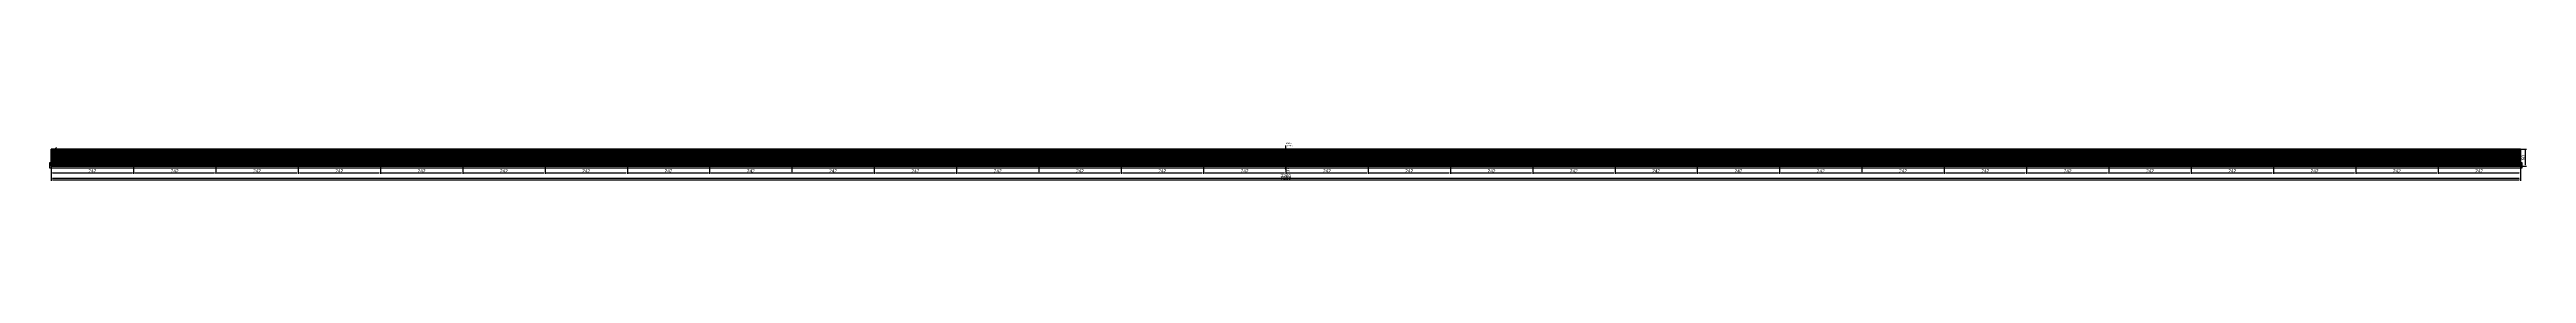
# Model space of a CAD drawing. Header units: metres. Extents: x 12791 to 20074, y 13116 to 13229.
import ezdxf

# ---------------------------------------------------------------- set-up
doc = ezdxf.new("R2010")
doc.units = ezdxf.units.M
for name, color, linetype in [('BARRA DE ANCORAGEM', 251, 'CONTINUOUS'), ('barrote', 251, 'CONTINUOUS'), ('CONCRETO', 251, 'CONTINUOUS'), ('COTA', 241, 'CONTINUOUS'), ('cotas', 241, 'CONTINUOUS'), ('Demarcação 1', 251, 'CONTINUOUS'), ('Demarcação 2', 254, 'CONTINUOUS'), ('Hachura', 251, 'CONTINUOUS'), ('HACHURA MADEIRAS', 1, 'CONTINUOUS'), ('Laje_Perimetro', 7, 'CONTINUOUS'), ('material do compensado', 7, 'CONTINUOUS'), ('NOMENCLATURA', 7, 'CONTINUOUS'), ('Painéis', 200, 'CONTINUOUS'), ('PONTALETE', 7, 'CONTINUOUS'), ('presilha', 1, 'CONTINUOUS'), ('Reaproveitamento', 251, 'CONTINUOUS'), ('SARR_3.5x7', 81, 'CONTINUOUS'), ('SCO-___-LAJ', 2, 'CONTINUOUS'), ('TENSOR', 3, 'CONTINUOUS'), ('texto', 7, 'CONTINUOUS'), ('Texto Qtd Sarr', 242, 'CONTINUOUS')]:
    doc.layers.add(name, color=color, linetype=linetype)
doc.styles.add('STR_STANDARD', font='arial.ttf')
doc.dimstyles.new('EZ DXF', dxfattribs={"dimtxt": 10, "dimasz": 3.5, "dimexe": 3, "dimexo": 1.5, "dimgap": 1, "dimtad": 1, "dimdec": 1, "dimdsep": 46, "dimcen": 2.5, "dimazin": 3, "dimtfac": 1, "dimtmove": 0, "dimatfit": 3})

msp = doc.modelspace()

# ---------------------------------------------------------------- hatches: boundary and pattern name
at = {"layer": 'Hachura'}
h = msp.add_hatch(color=3, dxfattribs=at)
h.dxf.hatch_style = 1
h.paths.add_polyline_path([(12795.5914, 13158.9905), (13037.5914, 13158.9905), (13037.5914, 13208.9905), (12795.5914, 13208.9905)])
h = msp.add_hatch(dxfattribs=at)
h.set_pattern_fill('ANSI31', scale=0.5)
h.paths.add_polyline_path([(12795.5914, 13158.9905), (13037.5914, 13158.9905), (13037.5914, 13208.9905), (12795.5914, 13208.9905)])
h = msp.add_hatch(color=3, dxfattribs=at)
h.dxf.hatch_style = 1
h.paths.add_polyline_path([(12795.5914, 13158.9905), (13037.5914, 13158.9905), (13037.5914, 13208.9905), (12795.5914, 13208.9905)])
h = msp.add_hatch(dxfattribs=at)
h.set_pattern_fill('ANSI31', scale=0.5)
h.paths.add_polyline_path([(12795.5914, 13158.9905), (13037.5914, 13158.9905), (13037.5914, 13208.9905), (12795.5914, 13208.9905)])
h = msp.add_hatch(color=3, dxfattribs=at)
h.dxf.hatch_style = 1
h.paths.add_polyline_path([(13037.5914, 13158.9905), (13279.5914, 13158.9905), (13279.5914, 13208.9905), (13037.5914, 13208.9905)])
h = msp.add_hatch(dxfattribs=at)
h.set_pattern_fill('ANSI31', scale=0.5)
h.paths.add_polyline_path([(13037.5914, 13158.9905), (13279.5914, 13158.9905), (13279.5914, 13208.9905), (13037.5914, 13208.9905)])
h = msp.add_hatch(color=3, dxfattribs=at)
h.dxf.hatch_style = 1
h.paths.add_polyline_path([(13037.5914, 13158.9905), (13279.5914, 13158.9905), (13279.5914, 13208.9905), (13037.5914, 13208.9905)])
h = msp.add_hatch(dxfattribs=at)
h.set_pattern_fill('ANSI31', scale=0.5)
h.paths.add_polyline_path([(13037.5914, 13158.9905), (13279.5914, 13158.9905), (13279.5914, 13208.9905), (13037.5914, 13208.9905)])
h = msp.add_hatch(color=3, dxfattribs=at)
h.dxf.hatch_style = 1
h.paths.add_polyline_path([(13279.5914, 13158.9905), (13521.5914, 13158.9905), (13521.5914, 13208.9905), (13279.5914, 13208.9905)])
h = msp.add_hatch(dxfattribs=at)
h.set_pattern_fill('ANSI31', scale=0.5)
h.paths.add_polyline_path([(13279.5914, 13158.9905), (13521.5914, 13158.9905), (13521.5914, 13208.9905), (13279.5914, 13208.9905)])
h = msp.add_hatch(color=3, dxfattribs=at)
h.dxf.hatch_style = 1
h.paths.add_polyline_path([(13279.5914, 13158.9905), (13521.5914, 13158.9905), (13521.5914, 13208.9905), (13279.5914, 13208.9905)])
h = msp.add_hatch(dxfattribs=at)
h.set_pattern_fill('ANSI31', scale=0.5)
h.paths.add_polyline_path([(13279.5914, 13158.9905), (13521.5914, 13158.9905), (13521.5914, 13208.9905), (13279.5914, 13208.9905)])
h = msp.add_hatch(color=3, dxfattribs=at)
h.dxf.hatch_style = 1
h.paths.add_polyline_path([(13521.5914, 13158.9905), (13763.5914, 13158.9905), (13763.5914, 13208.9905), (13521.5914, 13208.9905)])
h = msp.add_hatch(dxfattribs=at)
h.set_pattern_fill('ANSI31', scale=0.5)
h.paths.add_polyline_path([(13521.5914, 13158.9905), (13763.5914, 13158.9905), (13763.5914, 13208.9905), (13521.5914, 13208.9905)])
h = msp.add_hatch(color=3, dxfattribs=at)
h.dxf.hatch_style = 1
h.paths.add_polyline_path([(13521.5914, 13158.9905), (13763.5914, 13158.9905), (13763.5914, 13208.9905), (13521.5914, 13208.9905)])
h = msp.add_hatch(dxfattribs=at)
h.set_pattern_fill('ANSI31', scale=0.5)
h.paths.add_polyline_path([(13521.5914, 13158.9905), (13763.5914, 13158.9905), (13763.5914, 13208.9905), (13521.5914, 13208.9905)])
h = msp.add_hatch(color=3, dxfattribs=at)
h.dxf.hatch_style = 1
h.paths.add_polyline_path([(13763.5914, 13158.9905), (14005.5914, 13158.9905), (14005.5914, 13208.9905), (13763.5914, 13208.9905)])
h = msp.add_hatch(dxfattribs=at)
h.set_pattern_fill('ANSI31', scale=0.5)
h.paths.add_polyline_path([(13763.5914, 13158.9905), (14005.5914, 13158.9905), (14005.5914, 13208.9905), (13763.5914, 13208.9905)])
h = msp.add_hatch(color=3, dxfattribs=at)
h.dxf.hatch_style = 1
h.paths.add_polyline_path([(13763.5914, 13158.9905), (14005.5914, 13158.9905), (14005.5914, 13208.9905), (13763.5914, 13208.9905)])
h = msp.add_hatch(dxfattribs=at)
h.set_pattern_fill('ANSI31', scale=0.5)
h.paths.add_polyline_path([(13763.5914, 13158.9905), (14005.5914, 13158.9905), (14005.5914, 13208.9905), (13763.5914, 13208.9905)])
h = msp.add_hatch(color=3, dxfattribs=at)
h.dxf.hatch_style = 1
h.paths.add_polyline_path([(14005.5914, 13158.9905), (14247.5914, 13158.9905), (14247.5914, 13208.9905), (14005.5914, 13208.9905)])
h = msp.add_hatch(dxfattribs=at)
h.set_pattern_fill('ANSI31', scale=0.5)
h.paths.add_polyline_path([(14005.5914, 13158.9905), (14247.5914, 13158.9905), (14247.5914, 13208.9905), (14005.5914, 13208.9905)])
h = msp.add_hatch(color=3, dxfattribs=at)
h.dxf.hatch_style = 1
h.paths.add_polyline_path([(14005.5914, 13158.9905), (14247.5914, 13158.9905), (14247.5914, 13208.9905), (14005.5914, 13208.9905)])
h = msp.add_hatch(dxfattribs=at)
h.set_pattern_fill('ANSI31', scale=0.5)
h.paths.add_polyline_path([(14005.5914, 13158.9905), (14247.5914, 13158.9905), (14247.5914, 13208.9905), (14005.5914, 13208.9905)])
h = msp.add_hatch(color=3, dxfattribs=at)
h.dxf.hatch_style = 1
h.paths.add_polyline_path([(14247.5914, 13158.9905), (14489.5914, 13158.9905), (14489.5914, 13208.9905), (14247.5914, 13208.9905)])
h = msp.add_hatch(dxfattribs=at)
h.set_pattern_fill('ANSI31', scale=0.5)
h.paths.add_polyline_path([(14247.5914, 13158.9905), (14489.5914, 13158.9905), (14489.5914, 13208.9905), (14247.5914, 13208.9905)])
h = msp.add_hatch(color=3, dxfattribs=at)
h.dxf.hatch_style = 1
h.paths.add_polyline_path([(14247.5914, 13158.9905), (14489.5914, 13158.9905), (14489.5914, 13208.9905), (14247.5914, 13208.9905)])
h = msp.add_hatch(dxfattribs=at)
h.set_pattern_fill('ANSI31', scale=0.5)
h.paths.add_polyline_path([(14247.5914, 13158.9905), (14489.5914, 13158.9905), (14489.5914, 13208.9905), (14247.5914, 13208.9905)])
h = msp.add_hatch(color=3, dxfattribs=at)
h.dxf.hatch_style = 1
h.paths.add_polyline_path([(14489.5914, 13158.9905), (14731.5914, 13158.9905), (14731.5914, 13208.9905), (14489.5914, 13208.9905)])
h = msp.add_hatch(dxfattribs=at)
h.set_pattern_fill('ANSI31', scale=0.5)
h.paths.add_polyline_path([(14489.5914, 13158.9905), (14731.5914, 13158.9905), (14731.5914, 13208.9905), (14489.5914, 13208.9905)])
h = msp.add_hatch(color=3, dxfattribs=at)
h.dxf.hatch_style = 1
h.paths.add_polyline_path([(14489.5914, 13158.9905), (14731.5914, 13158.9905), (14731.5914, 13208.9905), (14489.5914, 13208.9905)])
h = msp.add_hatch(dxfattribs=at)
h.set_pattern_fill('ANSI31', scale=0.5)
h.paths.add_polyline_path([(14489.5914, 13158.9905), (14731.5914, 13158.9905), (14731.5914, 13208.9905), (14489.5914, 13208.9905)])
h = msp.add_hatch(color=3, dxfattribs=at)
h.dxf.hatch_style = 1
h.paths.add_polyline_path([(14731.5914, 13158.9905), (14973.5914, 13158.9905), (14973.5914, 13208.9905), (14731.5914, 13208.9905)])
h = msp.add_hatch(dxfattribs=at)
h.set_pattern_fill('ANSI31', scale=0.5)
h.paths.add_polyline_path([(14731.5914, 13158.9905), (14973.5914, 13158.9905), (14973.5914, 13208.9905), (14731.5914, 13208.9905)])
h = msp.add_hatch(color=3, dxfattribs=at)
h.dxf.hatch_style = 1
h.paths.add_polyline_path([(14731.5914, 13158.9905), (14973.5914, 13158.9905), (14973.5914, 13208.9905), (14731.5914, 13208.9905)])
h = msp.add_hatch(dxfattribs=at)
h.set_pattern_fill('ANSI31', scale=0.5)
h.paths.add_polyline_path([(14731.5914, 13158.9905), (14973.5914, 13158.9905), (14973.5914, 13208.9905), (14731.5914, 13208.9905)])
h = msp.add_hatch(color=3, dxfattribs=at)
h.dxf.hatch_style = 1
h.paths.add_polyline_path([(14973.5914, 13158.9905), (15215.5914, 13158.9905), (15215.5914, 13208.9905), (14973.5914, 13208.9905)])
h = msp.add_hatch(dxfattribs=at)
h.set_pattern_fill('ANSI31', scale=0.5)
h.paths.add_polyline_path([(14973.5914, 13158.9905), (15215.5914, 13158.9905), (15215.5914, 13208.9905), (14973.5914, 13208.9905)])
h = msp.add_hatch(color=3, dxfattribs=at)
h.dxf.hatch_style = 1
h.paths.add_polyline_path([(14973.5914, 13158.9905), (15215.5914, 13158.9905), (15215.5914, 13208.9905), (14973.5914, 13208.9905)])
h = msp.add_hatch(dxfattribs=at)
h.set_pattern_fill('ANSI31', scale=0.5)
h.paths.add_polyline_path([(14973.5914, 13158.9905), (15215.5914, 13158.9905), (15215.5914, 13208.9905), (14973.5914, 13208.9905)])
h = msp.add_hatch(color=3, dxfattribs=at)
h.dxf.hatch_style = 1
h.paths.add_polyline_path([(15215.5914, 13158.9905), (15457.5914, 13158.9905), (15457.5914, 13208.9905), (15215.5914, 13208.9905)])
h = msp.add_hatch(dxfattribs=at)
h.set_pattern_fill('ANSI31', scale=0.5)
h.paths.add_polyline_path([(15215.5914, 13158.9905), (15457.5914, 13158.9905), (15457.5914, 13208.9905), (15215.5914, 13208.9905)])
h = msp.add_hatch(color=3, dxfattribs=at)
h.dxf.hatch_style = 1
h.paths.add_polyline_path([(15215.5914, 13158.9905), (15457.5914, 13158.9905), (15457.5914, 13208.9905), (15215.5914, 13208.9905)])
h = msp.add_hatch(dxfattribs=at)
h.set_pattern_fill('ANSI31', scale=0.5)
h.paths.add_polyline_path([(15215.5914, 13158.9905), (15457.5914, 13158.9905), (15457.5914, 13208.9905), (15215.5914, 13208.9905)])
h = msp.add_hatch(color=3, dxfattribs=at)
h.dxf.hatch_style = 1
h.paths.add_polyline_path([(15457.5914, 13158.9905), (15699.5914, 13158.9905), (15699.5914, 13208.9905), (15457.5914, 13208.9905)])
h = msp.add_hatch(dxfattribs=at)
h.set_pattern_fill('ANSI31', scale=0.5)
h.paths.add_polyline_path([(15457.5914, 13158.9905), (15699.5914, 13158.9905), (15699.5914, 13208.9905), (15457.5914, 13208.9905)])
h = msp.add_hatch(color=3, dxfattribs=at)
h.dxf.hatch_style = 1
h.paths.add_polyline_path([(15457.5914, 13158.9905), (15699.5914, 13158.9905), (15699.5914, 13208.9905), (15457.5914, 13208.9905)])
h = msp.add_hatch(dxfattribs=at)
h.set_pattern_fill('ANSI31', scale=0.5)
h.paths.add_polyline_path([(15457.5914, 13158.9905), (15699.5914, 13158.9905), (15699.5914, 13208.9905), (15457.5914, 13208.9905)])
h = msp.add_hatch(color=3, dxfattribs=at)
h.dxf.hatch_style = 1
h.paths.add_polyline_path([(15699.5914, 13158.9905), (15941.5914, 13158.9905), (15941.5914, 13208.9905), (15699.5914, 13208.9905)])
h = msp.add_hatch(dxfattribs=at)
h.set_pattern_fill('ANSI31', scale=0.5)
h.paths.add_polyline_path([(15699.5914, 13158.9905), (15941.5914, 13158.9905), (15941.5914, 13208.9905), (15699.5914, 13208.9905)])
h = msp.add_hatch(color=3, dxfattribs=at)
h.dxf.hatch_style = 1
h.paths.add_polyline_path([(15699.5914, 13158.9905), (15941.5914, 13158.9905), (15941.5914, 13208.9905), (15699.5914, 13208.9905)])
h = msp.add_hatch(dxfattribs=at)
h.set_pattern_fill('ANSI31', scale=0.5)
h.paths.add_polyline_path([(15699.5914, 13158.9905), (15941.5914, 13158.9905), (15941.5914, 13208.9905), (15699.5914, 13208.9905)])
h = msp.add_hatch(color=3, dxfattribs=at)
h.dxf.hatch_style = 1
h.paths.add_polyline_path([(15941.5914, 13158.9905), (16183.5914, 13158.9905), (16183.5914, 13208.9905), (15941.5914, 13208.9905)])
h = msp.add_hatch(dxfattribs=at)
h.set_pattern_fill('ANSI31', scale=0.5)
h.paths.add_polyline_path([(15941.5914, 13158.9905), (16183.5914, 13158.9905), (16183.5914, 13208.9905), (15941.5914, 13208.9905)])
h = msp.add_hatch(color=3, dxfattribs=at)
h.dxf.hatch_style = 1
h.paths.add_polyline_path([(15941.5914, 13158.9905), (16183.5914, 13158.9905), (16183.5914, 13208.9905), (15941.5914, 13208.9905)])
h = msp.add_hatch(dxfattribs=at)
h.set_pattern_fill('ANSI31', scale=0.5)
h.paths.add_polyline_path([(15941.5914, 13158.9905), (16183.5914, 13158.9905), (16183.5914, 13208.9905), (15941.5914, 13208.9905)])
h = msp.add_hatch(color=3, dxfattribs=at)
h.dxf.hatch_style = 1
h.paths.add_polyline_path([(16183.5914, 13158.9905), (16425.5914, 13158.9905), (16425.5914, 13208.9905), (16183.5914, 13208.9905)])
h = msp.add_hatch(dxfattribs=at)
h.set_pattern_fill('ANSI31', scale=0.5)
h.paths.add_polyline_path([(16183.5914, 13158.9905), (16425.5914, 13158.9905), (16425.5914, 13208.9905), (16183.5914, 13208.9905)])
h = msp.add_hatch(color=3, dxfattribs=at)
h.dxf.hatch_style = 1
h.paths.add_polyline_path([(16183.5914, 13158.9905), (16425.5914, 13158.9905), (16425.5914, 13208.9905), (16183.5914, 13208.9905)])
h = msp.add_hatch(dxfattribs=at)
h.set_pattern_fill('ANSI31', scale=0.5)
h.paths.add_polyline_path([(16183.5914, 13158.9905), (16425.5914, 13158.9905), (16425.5914, 13208.9905), (16183.5914, 13208.9905)])
h = msp.add_hatch(color=3, dxfattribs=at)
h.dxf.hatch_style = 1
h.paths.add_polyline_path([(16425.5914, 13158.9905), (16667.5914, 13158.9905), (16667.5914, 13208.9905), (16425.5914, 13208.9905)])
h = msp.add_hatch(dxfattribs=at)
h.set_pattern_fill('ANSI31', scale=0.5)
h.paths.add_polyline_path([(16425.5914, 13158.9905), (16667.5914, 13158.9905), (16667.5914, 13208.9905), (16425.5914, 13208.9905)])
h = msp.add_hatch(color=3, dxfattribs=at)
h.dxf.hatch_style = 1
h.paths.add_polyline_path([(16425.5914, 13158.9905), (16667.5914, 13158.9905), (16667.5914, 13208.9905), (16425.5914, 13208.9905)])
h = msp.add_hatch(dxfattribs=at)
h.set_pattern_fill('ANSI31', scale=0.5)
h.paths.add_polyline_path([(16425.5914, 13158.9905), (16667.5914, 13158.9905), (16667.5914, 13208.9905), (16425.5914, 13208.9905)])
h = msp.add_hatch(color=3, dxfattribs=at)
h.dxf.hatch_style = 1
h.paths.add_polyline_path([(16667.5914, 13158.9905), (16909.5914, 13158.9905), (16909.5914, 13208.9905), (16667.5914, 13208.9905)])
h = msp.add_hatch(dxfattribs=at)
h.set_pattern_fill('ANSI31', scale=0.5)
h.paths.add_polyline_path([(16667.5914, 13158.9905), (16909.5914, 13158.9905), (16909.5914, 13208.9905), (16667.5914, 13208.9905)])
h = msp.add_hatch(color=3, dxfattribs=at)
h.dxf.hatch_style = 1
h.paths.add_polyline_path([(16667.5914, 13158.9905), (16909.5914, 13158.9905), (16909.5914, 13208.9905), (16667.5914, 13208.9905)])
h = msp.add_hatch(dxfattribs=at)
h.set_pattern_fill('ANSI31', scale=0.5)
h.paths.add_polyline_path([(16667.5914, 13158.9905), (16909.5914, 13158.9905), (16909.5914, 13208.9905), (16667.5914, 13208.9905)])
h = msp.add_hatch(color=3, dxfattribs=at)
h.dxf.hatch_style = 1
h.paths.add_polyline_path([(16909.5914, 13158.9905), (17151.5914, 13158.9905), (17151.5914, 13208.9905), (16909.5914, 13208.9905)])
h = msp.add_hatch(dxfattribs=at)
h.set_pattern_fill('ANSI31', scale=0.5)
h.paths.add_polyline_path([(16909.5914, 13158.9905), (17151.5914, 13158.9905), (17151.5914, 13208.9905), (16909.5914, 13208.9905)])
h = msp.add_hatch(color=3, dxfattribs=at)
h.dxf.hatch_style = 1
h.paths.add_polyline_path([(16909.5914, 13158.9905), (17151.5914, 13158.9905), (17151.5914, 13208.9905), (16909.5914, 13208.9905)])
h = msp.add_hatch(dxfattribs=at)
h.set_pattern_fill('ANSI31', scale=0.5)
h.paths.add_polyline_path([(16909.5914, 13158.9905), (17151.5914, 13158.9905), (17151.5914, 13208.9905), (16909.5914, 13208.9905)])
h = msp.add_hatch(color=3, dxfattribs=at)
h.dxf.hatch_style = 1
h.paths.add_polyline_path([(17151.5914, 13158.9905), (17393.5914, 13158.9905), (17393.5914, 13208.9905), (17151.5914, 13208.9905)])
h = msp.add_hatch(dxfattribs=at)
h.set_pattern_fill('ANSI31', scale=0.5)
h.paths.add_polyline_path([(17151.5914, 13158.9905), (17393.5914, 13158.9905), (17393.5914, 13208.9905), (17151.5914, 13208.9905)])
h = msp.add_hatch(color=3, dxfattribs=at)
h.dxf.hatch_style = 1
h.paths.add_polyline_path([(17151.5914, 13158.9905), (17393.5914, 13158.9905), (17393.5914, 13208.9905), (17151.5914, 13208.9905)])
h = msp.add_hatch(dxfattribs=at)
h.set_pattern_fill('ANSI31', scale=0.5)
h.paths.add_polyline_path([(17151.5914, 13158.9905), (17393.5914, 13158.9905), (17393.5914, 13208.9905), (17151.5914, 13208.9905)])
h = msp.add_hatch(color=3, dxfattribs=at)
h.dxf.hatch_style = 1
h.paths.add_polyline_path([(17393.5914, 13158.9905), (17635.5914, 13158.9905), (17635.5914, 13208.9905), (17393.5914, 13208.9905)])
h = msp.add_hatch(dxfattribs=at)
h.set_pattern_fill('ANSI31', scale=0.5)
h.paths.add_polyline_path([(17393.5914, 13158.9905), (17635.5914, 13158.9905), (17635.5914, 13208.9905), (17393.5914, 13208.9905)])
h = msp.add_hatch(color=3, dxfattribs=at)
h.dxf.hatch_style = 1
h.paths.add_polyline_path([(17393.5914, 13158.9905), (17635.5914, 13158.9905), (17635.5914, 13208.9905), (17393.5914, 13208.9905)])
h = msp.add_hatch(dxfattribs=at)
h.set_pattern_fill('ANSI31', scale=0.5)
h.paths.add_polyline_path([(17393.5914, 13158.9905), (17635.5914, 13158.9905), (17635.5914, 13208.9905), (17393.5914, 13208.9905)])
h = msp.add_hatch(color=3, dxfattribs=at)
h.dxf.hatch_style = 1
h.paths.add_polyline_path([(17635.5914, 13158.9905), (17877.5914, 13158.9905), (17877.5914, 13208.9905), (17635.5914, 13208.9905)])
h = msp.add_hatch(dxfattribs=at)
h.set_pattern_fill('ANSI31', scale=0.5)
h.paths.add_polyline_path([(17635.5914, 13158.9905), (17877.5914, 13158.9905), (17877.5914, 13208.9905), (17635.5914, 13208.9905)])
h = msp.add_hatch(color=3, dxfattribs=at)
h.dxf.hatch_style = 1
h.paths.add_polyline_path([(17635.5914, 13158.9905), (17877.5914, 13158.9905), (17877.5914, 13208.9905), (17635.5914, 13208.9905)])
h = msp.add_hatch(dxfattribs=at)
h.set_pattern_fill('ANSI31', scale=0.5)
h.paths.add_polyline_path([(17635.5914, 13158.9905), (17877.5914, 13158.9905), (17877.5914, 13208.9905), (17635.5914, 13208.9905)])
h = msp.add_hatch(color=3, dxfattribs=at)
h.dxf.hatch_style = 1
h.paths.add_polyline_path([(17877.5914, 13158.9905), (18119.5914, 13158.9905), (18119.5914, 13208.9905), (17877.5914, 13208.9905)])
h = msp.add_hatch(dxfattribs=at)
h.set_pattern_fill('ANSI31', scale=0.5)
h.paths.add_polyline_path([(17877.5914, 13158.9905), (18119.5914, 13158.9905), (18119.5914, 13208.9905), (17877.5914, 13208.9905)])
h = msp.add_hatch(color=3, dxfattribs=at)
h.dxf.hatch_style = 1
h.paths.add_polyline_path([(17877.5914, 13158.9905), (18119.5914, 13158.9905), (18119.5914, 13208.9905), (17877.5914, 13208.9905)])
h = msp.add_hatch(dxfattribs=at)
h.set_pattern_fill('ANSI31', scale=0.5)
h.paths.add_polyline_path([(17877.5914, 13158.9905), (18119.5914, 13158.9905), (18119.5914, 13208.9905), (17877.5914, 13208.9905)])
h = msp.add_hatch(color=3, dxfattribs=at)
h.dxf.hatch_style = 1
h.paths.add_polyline_path([(18119.5914, 13158.9905), (18361.5914, 13158.9905), (18361.5914, 13208.9905), (18119.5914, 13208.9905)])
h = msp.add_hatch(dxfattribs=at)
h.set_pattern_fill('ANSI31', scale=0.5)
h.paths.add_polyline_path([(18119.5914, 13158.9905), (18361.5914, 13158.9905), (18361.5914, 13208.9905), (18119.5914, 13208.9905)])
h = msp.add_hatch(color=3, dxfattribs=at)
h.dxf.hatch_style = 1
h.paths.add_polyline_path([(18119.5914, 13158.9905), (18361.5914, 13158.9905), (18361.5914, 13208.9905), (18119.5914, 13208.9905)])
h = msp.add_hatch(dxfattribs=at)
h.set_pattern_fill('ANSI31', scale=0.5)
h.paths.add_polyline_path([(18119.5914, 13158.9905), (18361.5914, 13158.9905), (18361.5914, 13208.9905), (18119.5914, 13208.9905)])
h = msp.add_hatch(color=3, dxfattribs=at)
h.dxf.hatch_style = 1
h.paths.add_polyline_path([(18361.5914, 13158.9905), (18603.5914, 13158.9905), (18603.5914, 13208.9905), (18361.5914, 13208.9905)])
h = msp.add_hatch(dxfattribs=at)
h.set_pattern_fill('ANSI31', scale=0.5)
h.paths.add_polyline_path([(18361.5914, 13158.9905), (18603.5914, 13158.9905), (18603.5914, 13208.9905), (18361.5914, 13208.9905)])
h = msp.add_hatch(color=3, dxfattribs=at)
h.dxf.hatch_style = 1
h.paths.add_polyline_path([(18361.5914, 13158.9905), (18603.5914, 13158.9905), (18603.5914, 13208.9905), (18361.5914, 13208.9905)])
h = msp.add_hatch(dxfattribs=at)
h.set_pattern_fill('ANSI31', scale=0.5)
h.paths.add_polyline_path([(18361.5914, 13158.9905), (18603.5914, 13158.9905), (18603.5914, 13208.9905), (18361.5914, 13208.9905)])
h = msp.add_hatch(color=3, dxfattribs=at)
h.dxf.hatch_style = 1
h.paths.add_polyline_path([(18603.5914, 13158.9905), (18845.5914, 13158.9905), (18845.5914, 13208.9905), (18603.5914, 13208.9905)])
h = msp.add_hatch(dxfattribs=at)
h.set_pattern_fill('ANSI31', scale=0.5)
h.paths.add_polyline_path([(18603.5914, 13158.9905), (18845.5914, 13158.9905), (18845.5914, 13208.9905), (18603.5914, 13208.9905)])
h = msp.add_hatch(color=3, dxfattribs=at)
h.dxf.hatch_style = 1
h.paths.add_polyline_path([(18603.5914, 13158.9905), (18845.5914, 13158.9905), (18845.5914, 13208.9905), (18603.5914, 13208.9905)])
h = msp.add_hatch(dxfattribs=at)
h.set_pattern_fill('ANSI31', scale=0.5)
h.paths.add_polyline_path([(18603.5914, 13158.9905), (18845.5914, 13158.9905), (18845.5914, 13208.9905), (18603.5914, 13208.9905)])
h = msp.add_hatch(color=3, dxfattribs=at)
h.dxf.hatch_style = 1
h.paths.add_polyline_path([(18845.5914, 13158.9905), (19087.5914, 13158.9905), (19087.5914, 13208.9905), (18845.5914, 13208.9905)])
h = msp.add_hatch(dxfattribs=at)
h.set_pattern_fill('ANSI31', scale=0.5)
h.paths.add_polyline_path([(18845.5914, 13158.9905), (19087.5914, 13158.9905), (19087.5914, 13208.9905), (18845.5914, 13208.9905)])
h = msp.add_hatch(color=3, dxfattribs=at)
h.dxf.hatch_style = 1
h.paths.add_polyline_path([(18845.5914, 13158.9905), (19087.5914, 13158.9905), (19087.5914, 13208.9905), (18845.5914, 13208.9905)])
h = msp.add_hatch(dxfattribs=at)
h.set_pattern_fill('ANSI31', scale=0.5)
h.paths.add_polyline_path([(18845.5914, 13158.9905), (19087.5914, 13158.9905), (19087.5914, 13208.9905), (18845.5914, 13208.9905)])
h = msp.add_hatch(color=3, dxfattribs=at)
h.dxf.hatch_style = 1
h.paths.add_polyline_path([(19087.5914, 13158.9905), (19329.5914, 13158.9905), (19329.5914, 13208.9905), (19087.5914, 13208.9905)])
h = msp.add_hatch(dxfattribs=at)
h.set_pattern_fill('ANSI31', scale=0.5)
h.paths.add_polyline_path([(19087.5914, 13158.9905), (19329.5914, 13158.9905), (19329.5914, 13208.9905), (19087.5914, 13208.9905)])
h = msp.add_hatch(color=3, dxfattribs=at)
h.dxf.hatch_style = 1
h.paths.add_polyline_path([(19087.5914, 13158.9905), (19329.5914, 13158.9905), (19329.5914, 13208.9905), (19087.5914, 13208.9905)])
h = msp.add_hatch(dxfattribs=at)
h.set_pattern_fill('ANSI31', scale=0.5)
h.paths.add_polyline_path([(19087.5914, 13158.9905), (19329.5914, 13158.9905), (19329.5914, 13208.9905), (19087.5914, 13208.9905)])
h = msp.add_hatch(color=3, dxfattribs=at)
h.dxf.hatch_style = 1
h.paths.add_polyline_path([(19329.5914, 13158.9905), (19571.5914, 13158.9905), (19571.5914, 13208.9905), (19329.5914, 13208.9905)])
h = msp.add_hatch(dxfattribs=at)
h.set_pattern_fill('ANSI31', scale=0.5)
h.paths.add_polyline_path([(19329.5914, 13158.9905), (19571.5914, 13158.9905), (19571.5914, 13208.9905), (19329.5914, 13208.9905)])
h = msp.add_hatch(color=3, dxfattribs=at)
h.dxf.hatch_style = 1
h.paths.add_polyline_path([(19329.5914, 13158.9905), (19571.5914, 13158.9905), (19571.5914, 13208.9905), (19329.5914, 13208.9905)])
h = msp.add_hatch(dxfattribs=at)
h.set_pattern_fill('ANSI31', scale=0.5)
h.paths.add_polyline_path([(19329.5914, 13158.9905), (19571.5914, 13158.9905), (19571.5914, 13208.9905), (19329.5914, 13208.9905)])
h = msp.add_hatch(color=3, dxfattribs=at)
h.dxf.hatch_style = 1
h.paths.add_polyline_path([(19571.5914, 13158.9905), (19813.5914, 13158.9905), (19813.5914, 13208.9905), (19571.5914, 13208.9905)])
h = msp.add_hatch(dxfattribs=at)
h.set_pattern_fill('ANSI31', scale=0.5)
h.paths.add_polyline_path([(19571.5914, 13158.9905), (19813.5914, 13158.9905), (19813.5914, 13208.9905), (19571.5914, 13208.9905)])
h = msp.add_hatch(color=3, dxfattribs=at)
h.dxf.hatch_style = 1
h.paths.add_polyline_path([(19571.5914, 13158.9905), (19813.5914, 13158.9905), (19813.5914, 13208.9905), (19571.5914, 13208.9905)])
h = msp.add_hatch(dxfattribs=at)
h.set_pattern_fill('ANSI31', scale=0.5)
h.paths.add_polyline_path([(19571.5914, 13158.9905), (19813.5914, 13158.9905), (19813.5914, 13208.9905), (19571.5914, 13208.9905)])
h = msp.add_hatch(color=3, dxfattribs=at)
h.dxf.hatch_style = 1
h.paths.add_polyline_path([(19813.5914, 13158.9905), (20055.5914, 13158.9905), (20055.5914, 13208.9905), (19813.5914, 13208.9905)])
h = msp.add_hatch(dxfattribs=at)
h.set_pattern_fill('ANSI31', scale=0.5)
h.paths.add_polyline_path([(19813.5914, 13158.9905), (20055.5914, 13158.9905), (20055.5914, 13208.9905), (19813.5914, 13208.9905)])
h = msp.add_hatch(color=3, dxfattribs=at)
h.dxf.hatch_style = 1
h.paths.add_polyline_path([(19813.5914, 13158.9905), (20055.5914, 13158.9905), (20055.5914, 13208.9905), (19813.5914, 13208.9905)])
h = msp.add_hatch(dxfattribs=at)
h.set_pattern_fill('ANSI31', scale=0.5)
h.paths.add_polyline_path([(19813.5914, 13158.9905), (20055.5914, 13158.9905), (20055.5914, 13208.9905), (19813.5914, 13208.9905)])
at = {"layer": 'HACHURA MADEIRAS'}
h = msp.add_hatch(dxfattribs=at)
h.set_pattern_fill('ANSI31', scale=2)
h.paths.add_polyline_path([(12797.5914, 13160.9905), (12807.5914, 13160.9905), (12807.5914, 13170.9905), (12797.5914, 13170.9905)])
h = msp.add_hatch(dxfattribs=at)
h.set_pattern_fill('ANSI31', scale=2)
h.paths.add_polyline_path([(12797.5914, 13160.9905), (12807.5914, 13160.9905), (12807.5914, 13170.9905), (12797.5914, 13170.9905)])
at = {"layer": 'material do compensado'}
h = msp.add_hatch(dxfattribs=at)
h.set_pattern_fill('ANSI37', scale=2)
h.paths.add_polyline_path([(12808.5914, 13160.9905), (12817.5914, 13160.9905), (12817.5914, 13168.9905), (12808.5914, 13168.9905)])
h = msp.add_hatch(dxfattribs=at)
h.set_pattern_fill('ANSI37', scale=2)
h.paths.add_polyline_path([(12808.5914, 13160.9905), (12817.5914, 13160.9905), (12817.5914, 13168.9905), (12808.5914, 13168.9905)])
at = {"layer": 'Reaproveitamento'}
h = msp.add_hatch(dxfattribs=at)
h.set_pattern_fill('SOLID')
h.paths.add_polyline_path([(16425.5914, 13188.9905), (16435.5914, 13188.9905), (16435.5914, 13198.9905), (16425.5914, 13198.9905)])
h = msp.add_hatch(dxfattribs=at)
h.set_pattern_fill('SOLID')
h.paths.add_polyline_path([(16425.5914, 13188.9905), (16435.5914, 13188.9905), (16435.5914, 13198.9905), (16425.5914, 13198.9905)])

# ---------------------------------------------------------------- linework, layer by layer
at = {"layer": 'BARRA DE ANCORAGEM'}
msp.add_line((12800.5914, 13203.9905), (12810.5914, 13213.9905), dxfattribs=at)
msp.add_line((12800.5914, 13203.9905), (12810.5914, 13213.9905), dxfattribs=at)
at = {"layer": 'barrote'}
msp.add_line((12800.5914, 13171.4905), (20050.5914, 13171.4905), dxfattribs=at)
msp.add_line((12800.5914, 13171.4905), (20050.5914, 13171.4905), dxfattribs=at)
at = {"layer": 'CONCRETO'}
msp.add_solid([(16422.5914, 13160.9905), (16428.5914, 13160.9905), (16422.5914, 13156.9905), (16428.5914, 13156.9905)], dxfattribs=at)
msp.add_solid([(16422.5914, 13160.9905), (16428.5914, 13160.9905), (16422.5914, 13156.9905), (16428.5914, 13156.9905)], dxfattribs=at)
at = {"layer": 'Demarcação 1'}
msp.add_line((12795.5914, 13183.9905), (20055.5914, 13183.9905), dxfattribs=at)
msp.add_line((12795.5914, 13183.9905), (20055.5914, 13183.9905), dxfattribs=at)
at = {"layer": 'Demarcação 2'}
msp.add_line((14610.5914, 13158.9905), (14610.5914, 13208.9905), dxfattribs=at)
msp.add_line((14610.5914, 13158.9905), (14610.5914, 13208.9905), dxfattribs=at)
at = {"layer": 'Laje_Perimetro'}
msp.add_lwpolyline([(12790.5914, 13153.9905), (20060.5914, 13153.9905), (20060.5914, 13168.9905), (12790.5914, 13168.9905)], close=True, dxfattribs=at)
msp.add_lwpolyline([(12790.5914, 13153.9905), (20060.5914, 13153.9905), (20060.5914, 13168.9905), (12790.5914, 13168.9905)], close=True, dxfattribs=at)
at = {"layer": 'Painéis'}
for points in [[(12795.5914, 13158.9905), (12795.5914, 13208.9905)], [(12795.5914, 13158.9905), (13037.5914, 13158.9905), (13037.5914, 13208.9905), (12795.5914, 13208.9905)], [(12795.5914, 13208.9905), (20055.5914, 13208.9905)], [(12795.5914, 13158.9905), (12795.5914, 13208.9905)], [(12795.5914, 13158.9905), (13037.5914, 13158.9905), (13037.5914, 13208.9905), (12795.5914, 13208.9905)], [(12795.5914, 13208.9905), (20055.5914, 13208.9905)], [(13037.5914, 13158.9905), (13037.5914, 13208.9905)], [(13037.5914, 13158.9905), (13279.5914, 13158.9905), (13279.5914, 13208.9905), (13037.5914, 13208.9905)], [(13037.5914, 13158.9905), (13037.5914, 13208.9905)], [(13037.5914, 13158.9905), (13279.5914, 13158.9905), (13279.5914, 13208.9905), (13037.5914, 13208.9905)], [(13279.5914, 13158.9905), (13279.5914, 13208.9905)], [(13279.5914, 13158.9905), (13521.5914, 13158.9905), (13521.5914, 13208.9905), (13279.5914, 13208.9905)], [(13279.5914, 13158.9905), (13279.5914, 13208.9905)], [(13279.5914, 13158.9905), (13521.5914, 13158.9905), (13521.5914, 13208.9905), (13279.5914, 13208.9905)], [(13521.5914, 13158.9905), (13521.5914, 13208.9905)], [(13521.5914, 13158.9905), (13763.5914, 13158.9905), (13763.5914, 13208.9905), (13521.5914, 13208.9905)], [(13521.5914, 13158.9905), (13521.5914, 13208.9905)], [(13521.5914, 13158.9905), (13763.5914, 13158.9905), (13763.5914, 13208.9905), (13521.5914, 13208.9905)], [(13763.5914, 13158.9905), (13763.5914, 13208.9905)], [(13763.5914, 13158.9905), (14005.5914, 13158.9905), (14005.5914, 13208.9905), (13763.5914, 13208.9905)], [(13763.5914, 13158.9905), (13763.5914, 13208.9905)], [(13763.5914, 13158.9905), (14005.5914, 13158.9905), (14005.5914, 13208.9905), (13763.5914, 13208.9905)], [(14005.5914, 13158.9905), (14005.5914, 13208.9905)], [(14005.5914, 13158.9905), (14247.5914, 13158.9905), (14247.5914, 13208.9905), (14005.5914, 13208.9905)], [(14005.5914, 13158.9905), (14005.5914, 13208.9905)], [(14005.5914, 13158.9905), (14247.5914, 13158.9905), (14247.5914, 13208.9905), (14005.5914, 13208.9905)], [(14247.5914, 13158.9905), (14247.5914, 13208.9905)], [(14247.5914, 13158.9905), (14489.5914, 13158.9905), (14489.5914, 13208.9905), (14247.5914, 13208.9905)], [(14247.5914, 13158.9905), (14247.5914, 13208.9905)], [(14247.5914, 13158.9905), (14489.5914, 13158.9905), (14489.5914, 13208.9905), (14247.5914, 13208.9905)], [(14489.5914, 13158.9905), (14489.5914, 13208.9905)], [(14489.5914, 13158.9905), (14731.5914, 13158.9905), (14731.5914, 13208.9905), (14489.5914, 13208.9905)], [(14489.5914, 13158.9905), (14489.5914, 13208.9905)], [(14489.5914, 13158.9905), (14731.5914, 13158.9905), (14731.5914, 13208.9905), (14489.5914, 13208.9905)], [(14731.5914, 13158.9905), (14731.5914, 13208.9905)], [(14731.5914, 13158.9905), (14973.5914, 13158.9905), (14973.5914, 13208.9905), (14731.5914, 13208.9905)], [(14731.5914, 13158.9905), (14731.5914, 13208.9905)], [(14731.5914, 13158.9905), (14973.5914, 13158.9905), (14973.5914, 13208.9905), (14731.5914, 13208.9905)], [(14973.5914, 13158.9905), (14973.5914, 13208.9905)], [(14973.5914, 13158.9905), (15215.5914, 13158.9905), (15215.5914, 13208.9905), (14973.5914, 13208.9905)], [(14973.5914, 13158.9905), (14973.5914, 13208.9905)], [(14973.5914, 13158.9905), (15215.5914, 13158.9905), (15215.5914, 13208.9905), (14973.5914, 13208.9905)], [(15215.5914, 13158.9905), (15215.5914, 13208.9905)], [(15215.5914, 13158.9905), (15457.5914, 13158.9905), (15457.5914, 13208.9905), (15215.5914, 13208.9905)], [(15215.5914, 13158.9905), (15215.5914, 13208.9905)], [(15215.5914, 13158.9905), (15457.5914, 13158.9905), (15457.5914, 13208.9905), (15215.5914, 13208.9905)], [(15457.5914, 13158.9905), (15457.5914, 13208.9905)], [(15457.5914, 13158.9905), (15699.5914, 13158.9905), (15699.5914, 13208.9905), (15457.5914, 13208.9905)], [(15457.5914, 13158.9905), (15457.5914, 13208.9905)], [(15457.5914, 13158.9905), (15699.5914, 13158.9905), (15699.5914, 13208.9905), (15457.5914, 13208.9905)], [(15699.5914, 13158.9905), (15699.5914, 13208.9905)], [(15699.5914, 13158.9905), (15941.5914, 13158.9905), (15941.5914, 13208.9905), (15699.5914, 13208.9905)], [(15699.5914, 13158.9905), (15699.5914, 13208.9905)], [(15699.5914, 13158.9905), (15941.5914, 13158.9905), (15941.5914, 13208.9905), (15699.5914, 13208.9905)], [(15941.5914, 13158.9905), (15941.5914, 13208.9905)], [(15941.5914, 13158.9905), (16183.5914, 13158.9905), (16183.5914, 13208.9905), (15941.5914, 13208.9905)], [(15941.5914, 13158.9905), (15941.5914, 13208.9905)], [(15941.5914, 13158.9905), (16183.5914, 13158.9905), (16183.5914, 13208.9905), (15941.5914, 13208.9905)], [(16183.5914, 13158.9905), (16183.5914, 13208.9905)], [(16183.5914, 13158.9905), (16425.5914, 13158.9905), (16425.5914, 13208.9905), (16183.5914, 13208.9905)], [(16183.5914, 13158.9905), (16183.5914, 13208.9905)], [(16183.5914, 13158.9905), (16425.5914, 13158.9905), (16425.5914, 13208.9905), (16183.5914, 13208.9905)], [(16425.5914, 13158.9905), (16425.5914, 13208.9905)], [(16425.5914, 13158.9905), (16667.5914, 13158.9905), (16667.5914, 13208.9905), (16425.5914, 13208.9905)], [(16425.5914, 13158.9905), (16425.5914, 13208.9905)], [(16425.5914, 13158.9905), (16667.5914, 13158.9905), (16667.5914, 13208.9905), (16425.5914, 13208.9905)], [(16667.5914, 13158.9905), (16667.5914, 13208.9905)], [(16667.5914, 13158.9905), (16909.5914, 13158.9905), (16909.5914, 13208.9905), (16667.5914, 13208.9905)], [(16667.5914, 13158.9905), (16667.5914, 13208.9905)], [(16667.5914, 13158.9905), (16909.5914, 13158.9905), (16909.5914, 13208.9905), (16667.5914, 13208.9905)], [(16909.5914, 13158.9905), (16909.5914, 13208.9905)], [(16909.5914, 13158.9905), (17151.5914, 13158.9905), (17151.5914, 13208.9905), (16909.5914, 13208.9905)], [(16909.5914, 13158.9905), (16909.5914, 13208.9905)], [(16909.5914, 13158.9905), (17151.5914, 13158.9905), (17151.5914, 13208.9905), (16909.5914, 13208.9905)], [(17151.5914, 13158.9905), (17151.5914, 13208.9905)], [(17151.5914, 13158.9905), (17393.5914, 13158.9905), (17393.5914, 13208.9905), (17151.5914, 13208.9905)], [(17151.5914, 13158.9905), (17151.5914, 13208.9905)], [(17151.5914, 13158.9905), (17393.5914, 13158.9905), (17393.5914, 13208.9905), (17151.5914, 13208.9905)], [(17393.5914, 13158.9905), (17393.5914, 13208.9905)], [(17393.5914, 13158.9905), (17635.5914, 13158.9905), (17635.5914, 13208.9905), (17393.5914, 13208.9905)], [(17393.5914, 13158.9905), (17393.5914, 13208.9905)], [(17393.5914, 13158.9905), (17635.5914, 13158.9905), (17635.5914, 13208.9905), (17393.5914, 13208.9905)], [(17635.5914, 13158.9905), (17635.5914, 13208.9905)], [(17635.5914, 13158.9905), (17877.5914, 13158.9905), (17877.5914, 13208.9905), (17635.5914, 13208.9905)], [(17635.5914, 13158.9905), (17635.5914, 13208.9905)], [(17635.5914, 13158.9905), (17877.5914, 13158.9905), (17877.5914, 13208.9905), (17635.5914, 13208.9905)], [(17877.5914, 13158.9905), (17877.5914, 13208.9905)], [(17877.5914, 13158.9905), (18119.5914, 13158.9905), (18119.5914, 13208.9905), (17877.5914, 13208.9905)], [(17877.5914, 13158.9905), (17877.5914, 13208.9905)], [(17877.5914, 13158.9905), (18119.5914, 13158.9905), (18119.5914, 13208.9905), (17877.5914, 13208.9905)], [(18119.5914, 13158.9905), (18119.5914, 13208.9905)], [(18119.5914, 13158.9905), (18361.5914, 13158.9905), (18361.5914, 13208.9905), (18119.5914, 13208.9905)], [(18119.5914, 13158.9905), (18119.5914, 13208.9905)], [(18119.5914, 13158.9905), (18361.5914, 13158.9905), (18361.5914, 13208.9905), (18119.5914, 13208.9905)], [(18361.5914, 13158.9905), (18361.5914, 13208.9905)], [(18361.5914, 13158.9905), (18603.5914, 13158.9905), (18603.5914, 13208.9905), (18361.5914, 13208.9905)], [(18361.5914, 13158.9905), (18361.5914, 13208.9905)], [(18361.5914, 13158.9905), (18603.5914, 13158.9905), (18603.5914, 13208.9905), (18361.5914, 13208.9905)], [(18603.5914, 13158.9905), (18603.5914, 13208.9905)], [(18603.5914, 13158.9905), (18845.5914, 13158.9905), (18845.5914, 13208.9905), (18603.5914, 13208.9905)], [(18603.5914, 13158.9905), (18603.5914, 13208.9905)], [(18603.5914, 13158.9905), (18845.5914, 13158.9905), (18845.5914, 13208.9905), (18603.5914, 13208.9905)], [(18845.5914, 13158.9905), (18845.5914, 13208.9905)], [(18845.5914, 13158.9905), (19087.5914, 13158.9905), (19087.5914, 13208.9905), (18845.5914, 13208.9905)], [(18845.5914, 13158.9905), (18845.5914, 13208.9905)], [(18845.5914, 13158.9905), (19087.5914, 13158.9905), (19087.5914, 13208.9905), (18845.5914, 13208.9905)], [(19087.5914, 13158.9905), (19087.5914, 13208.9905)], [(19087.5914, 13158.9905), (19329.5914, 13158.9905), (19329.5914, 13208.9905), (19087.5914, 13208.9905)], [(19087.5914, 13158.9905), (19087.5914, 13208.9905)], [(19087.5914, 13158.9905), (19329.5914, 13158.9905), (19329.5914, 13208.9905), (19087.5914, 13208.9905)], [(19329.5914, 13158.9905), (19329.5914, 13208.9905)], [(19329.5914, 13158.9905), (19571.5914, 13158.9905), (19571.5914, 13208.9905), (19329.5914, 13208.9905)], [(19329.5914, 13158.9905), (19329.5914, 13208.9905)], [(19329.5914, 13158.9905), (19571.5914, 13158.9905), (19571.5914, 13208.9905), (19329.5914, 13208.9905)], [(19571.5914, 13158.9905), (19571.5914, 13208.9905)], [(19571.5914, 13158.9905), (19813.5914, 13158.9905), (19813.5914, 13208.9905), (19571.5914, 13208.9905)], [(19571.5914, 13158.9905), (19571.5914, 13208.9905)], [(19571.5914, 13158.9905), (19813.5914, 13158.9905), (19813.5914, 13208.9905), (19571.5914, 13208.9905)], [(19813.5914, 13158.9905), (19813.5914, 13208.9905)], [(19813.5914, 13158.9905), (20055.5914, 13158.9905), (20055.5914, 13208.9905), (19813.5914, 13208.9905)], [(19813.5914, 13158.9905), (19813.5914, 13208.9905)], [(19813.5914, 13158.9905), (20055.5914, 13158.9905), (20055.5914, 13208.9905), (19813.5914, 13208.9905)], [(20055.5914, 13158.9905), (20055.5914, 13208.9905)], [(20055.5914, 13158.9905), (20055.5914, 13208.9905)], [(12795.5914, 13158.9905), (20055.5914, 13158.9905)], [(12795.5914, 13158.9905), (20055.5914, 13158.9905)]]:
    msp.add_lwpolyline(points, close=True, dxfattribs=at)
msp.add_arc((16425.5914, 13196.4905), 6, 0, 180, dxfattribs=at)
msp.add_arc((16425.5914, 13196.4905), 6, 0, 180, dxfattribs=at)
at = {"layer": 'PONTALETE'}
msp.add_line((16425.5914, 13148.9905), (16425.5914, 13218.9905), dxfattribs=at)
msp.add_line((16425.5914, 13148.9905), (16425.5914, 13218.9905), dxfattribs=at)
at = {"layer": 'presilha'}
for centre, radius in [((16425.5914, 13200.9905), 3), ((16425.5914, 13200.9905), 3), ((16405.5914, 13175.6572), 4), ((16405.5914, 13175.6572), 4), ((16445.5914, 13175.6572), 4), ((16445.5914, 13175.6572), 4)]:
    msp.add_circle(centre, radius, dxfattribs=at)
at = {"layer": 'SARR_3.5x7'}
for p, q in [((12802.5914, 13201.9905), (13037.5914, 13201.9905)), ((12802.5914, 13201.9905), (13037.5914, 13201.9905)), ((12802.5914, 13187.4905), (13037.5914, 13187.4905)), ((12802.5914, 13187.4905), (13037.5914, 13187.4905)), ((13037.5914, 13201.9905), (13279.5914, 13201.9905)), ((13037.5914, 13201.9905), (13279.5914, 13201.9905)), ((13037.5914, 13187.4905), (13279.5914, 13187.4905)), ((13037.5914, 13187.4905), (13279.5914, 13187.4905)), ((13279.5914, 13201.9905), (13521.5914, 13201.9905)), ((13279.5914, 13201.9905), (13521.5914, 13201.9905)), ((13279.5914, 13187.4905), (13521.5914, 13187.4905)), ((13279.5914, 13187.4905), (13521.5914, 13187.4905)), ((13521.5914, 13201.9905), (13763.5914, 13201.9905)), ((13521.5914, 13201.9905), (13763.5914, 13201.9905)), ((13521.5914, 13187.4905), (13763.5914, 13187.4905)), ((13521.5914, 13187.4905), (13763.5914, 13187.4905)), ((13763.5914, 13201.9905), (14005.5914, 13201.9905)), ((13763.5914, 13201.9905), (14005.5914, 13201.9905)), ((13763.5914, 13187.4905), (14005.5914, 13187.4905)), ((13763.5914, 13187.4905), (14005.5914, 13187.4905)), ((14005.5914, 13201.9905), (14247.5914, 13201.9905)), ((14005.5914, 13201.9905), (14247.5914, 13201.9905)), ((14005.5914, 13187.4905), (14247.5914, 13187.4905)), ((14005.5914, 13187.4905), (14247.5914, 13187.4905)), ((14247.5914, 13201.9905), (14489.5914, 13201.9905)), ((14247.5914, 13201.9905), (14489.5914, 13201.9905)), ((14247.5914, 13187.4905), (14489.5914, 13187.4905)), ((14247.5914, 13187.4905), (14489.5914, 13187.4905)), ((14489.5914, 13201.9905), (14731.5914, 13201.9905)), ((14489.5914, 13201.9905), (14731.5914, 13201.9905)), ((14489.5914, 13187.4905), (14731.5914, 13187.4905)), ((14489.5914, 13187.4905), (14731.5914, 13187.4905)), ((14731.5914, 13201.9905), (14973.5914, 13201.9905)), ((14731.5914, 13201.9905), (14973.5914, 13201.9905)), ((14731.5914, 13187.4905), (14973.5914, 13187.4905)), ((14731.5914, 13187.4905), (14973.5914, 13187.4905)), ((14973.5914, 13201.9905), (15215.5914, 13201.9905)), ((14973.5914, 13201.9905), (15215.5914, 13201.9905)), ((14973.5914, 13187.4905), (15215.5914, 13187.4905)), ((14973.5914, 13187.4905), (15215.5914, 13187.4905)), ((15215.5914, 13201.9905), (15457.5914, 13201.9905)), ((15215.5914, 13201.9905), (15457.5914, 13201.9905)), ((15215.5914, 13187.4905), (15457.5914, 13187.4905)), ((15215.5914, 13187.4905), (15457.5914, 13187.4905)), ((15457.5914, 13201.9905), (15699.5914, 13201.9905)), ((15457.5914, 13201.9905), (15699.5914, 13201.9905)), ((15457.5914, 13187.4905), (15699.5914, 13187.4905)), ((15457.5914, 13187.4905), (15699.5914, 13187.4905)), ((15699.5914, 13201.9905), (15941.5914, 13201.9905)), ((15699.5914, 13201.9905), (15941.5914, 13201.9905)), ((15699.5914, 13187.4905), (15941.5914, 13187.4905)), ((15699.5914, 13187.4905), (15941.5914, 13187.4905)), ((15941.5914, 13201.9905), (16183.5914, 13201.9905)), ((15941.5914, 13201.9905), (16183.5914, 13201.9905)), ((15941.5914, 13187.4905), (16183.5914, 13187.4905)), ((15941.5914, 13187.4905), (16183.5914, 13187.4905)), ((16183.5914, 13201.9905), (16425.5914, 13201.9905)), ((16183.5914, 13201.9905), (16425.5914, 13201.9905)), ((16183.5914, 13187.4905), (16425.5914, 13187.4905)), ((16183.5914, 13187.4905), (16425.5914, 13187.4905)), ((16425.5914, 13201.9905), (16667.5914, 13201.9905)), ((16425.5914, 13201.9905), (16667.5914, 13201.9905)), ((16425.5914, 13187.4905), (16667.5914, 13187.4905)), ((16425.5914, 13187.4905), (16667.5914, 13187.4905)), ((16667.5914, 13201.9905), (16909.5914, 13201.9905)), ((16667.5914, 13201.9905), (16909.5914, 13201.9905)), ((16667.5914, 13187.4905), (16909.5914, 13187.4905)), ((16667.5914, 13187.4905), (16909.5914, 13187.4905)), ((16909.5914, 13201.9905), (17151.5914, 13201.9905)), ((16909.5914, 13201.9905), (17151.5914, 13201.9905)), ((16909.5914, 13187.4905), (17151.5914, 13187.4905)), ((16909.5914, 13187.4905), (17151.5914, 13187.4905)), ((17151.5914, 13201.9905), (17393.5914, 13201.9905)), ((17151.5914, 13201.9905), (17393.5914, 13201.9905)), ((17151.5914, 13187.4905), (17393.5914, 13187.4905)), ((17151.5914, 13187.4905), (17393.5914, 13187.4905)), ((17393.5914, 13201.9905), (17635.5914, 13201.9905)), ((17393.5914, 13201.9905), (17635.5914, 13201.9905)), ((17393.5914, 13187.4905), (17635.5914, 13187.4905)), ((17393.5914, 13187.4905), (17635.5914, 13187.4905)), ((17635.5914, 13201.9905), (17877.5914, 13201.9905)), ((17635.5914, 13201.9905), (17877.5914, 13201.9905)), ((17635.5914, 13187.4905), (17877.5914, 13187.4905)), ((17635.5914, 13187.4905), (17877.5914, 13187.4905)), ((17877.5914, 13201.9905), (18119.5914, 13201.9905)), ((17877.5914, 13201.9905), (18119.5914, 13201.9905)), ((17877.5914, 13187.4905), (18119.5914, 13187.4905)), ((17877.5914, 13187.4905), (18119.5914, 13187.4905)), ((18119.5914, 13201.9905), (18361.5914, 13201.9905)), ((18119.5914, 13201.9905), (18361.5914, 13201.9905)), ((18119.5914, 13187.4905), (18361.5914, 13187.4905)), ((18119.5914, 13187.4905), (18361.5914, 13187.4905)), ((18361.5914, 13201.9905), (18603.5914, 13201.9905)), ((18361.5914, 13201.9905), (18603.5914, 13201.9905)), ((18361.5914, 13187.4905), (18603.5914, 13187.4905)), ((18361.5914, 13187.4905), (18603.5914, 13187.4905)), ((18603.5914, 13201.9905), (18845.5914, 13201.9905)), ((18603.5914, 13201.9905), (18845.5914, 13201.9905)), ((18603.5914, 13187.4905), (18845.5914, 13187.4905)), ((18603.5914, 13187.4905), (18845.5914, 13187.4905)), ((18845.5914, 13201.9905), (19087.5914, 13201.9905)), ((18845.5914, 13201.9905), (19087.5914, 13201.9905)), ((18845.5914, 13187.4905), (19087.5914, 13187.4905)), ((18845.5914, 13187.4905), (19087.5914, 13187.4905)), ((19087.5914, 13201.9905), (19329.5914, 13201.9905)), ((19087.5914, 13201.9905), (19329.5914, 13201.9905)), ((19087.5914, 13187.4905), (19329.5914, 13187.4905)), ((19087.5914, 13187.4905), (19329.5914, 13187.4905)), ((19329.5914, 13201.9905), (19571.5914, 13201.9905)), ((19329.5914, 13201.9905), (19571.5914, 13201.9905)), ((19329.5914, 13187.4905), (19571.5914, 13187.4905)), ((19329.5914, 13187.4905), (19571.5914, 13187.4905)), ((19571.5914, 13201.9905), (19813.5914, 13201.9905)), ((19571.5914, 13201.9905), (19813.5914, 13201.9905)), ((19571.5914, 13187.4905), (19813.5914, 13187.4905)), ((19571.5914, 13187.4905), (19813.5914, 13187.4905)), ((19813.5914, 13201.9905), (20048.5914, 13201.9905)), ((19813.5914, 13201.9905), (20048.5914, 13201.9905)), ((19813.5914, 13187.4905), (20048.5914, 13187.4905)), ((19813.5914, 13187.4905), (20048.5914, 13187.4905)), ((12802.5914, 13180.4905), (13037.5914, 13180.4905)), ((12802.5914, 13180.4905), (13037.5914, 13180.4905)), ((12802.5914, 13165.9905), (13037.5914, 13165.9905)), ((12802.5914, 13165.9905), (13037.5914, 13165.9905)), ((13037.5914, 13180.4905), (13279.5914, 13180.4905)), ((13037.5914, 13180.4905), (13279.5914, 13180.4905)), ((13037.5914, 13165.9905), (13279.5914, 13165.9905)), ((13037.5914, 13165.9905), (13279.5914, 13165.9905)), ((13279.5914, 13180.4905), (13521.5914, 13180.4905)), ((13279.5914, 13180.4905), (13521.5914, 13180.4905)), ((13279.5914, 13165.9905), (13521.5914, 13165.9905)), ((13279.5914, 13165.9905), (13521.5914, 13165.9905)), ((13521.5914, 13180.4905), (13763.5914, 13180.4905)), ((13521.5914, 13180.4905), (13763.5914, 13180.4905)), ((13521.5914, 13165.9905), (13763.5914, 13165.9905)), ((13521.5914, 13165.9905), (13763.5914, 13165.9905)), ((13763.5914, 13180.4905), (14005.5914, 13180.4905)), ((13763.5914, 13180.4905), (14005.5914, 13180.4905)), ((13763.5914, 13165.9905), (14005.5914, 13165.9905)), ((13763.5914, 13165.9905), (14005.5914, 13165.9905)), ((14005.5914, 13180.4905), (14247.5914, 13180.4905)), ((14005.5914, 13180.4905), (14247.5914, 13180.4905)), ((14005.5914, 13165.9905), (14247.5914, 13165.9905)), ((14005.5914, 13165.9905), (14247.5914, 13165.9905)), ((14247.5914, 13180.4905), (14489.5914, 13180.4905)), ((14247.5914, 13180.4905), (14489.5914, 13180.4905)), ((14247.5914, 13165.9905), (14489.5914, 13165.9905)), ((14247.5914, 13165.9905), (14489.5914, 13165.9905)), ((14489.5914, 13180.4905), (14731.5914, 13180.4905)), ((14489.5914, 13180.4905), (14731.5914, 13180.4905)), ((14489.5914, 13165.9905), (14731.5914, 13165.9905)), ((14489.5914, 13165.9905), (14731.5914, 13165.9905)), ((14731.5914, 13180.4905), (14973.5914, 13180.4905)), ((14731.5914, 13180.4905), (14973.5914, 13180.4905)), ((14731.5914, 13165.9905), (14973.5914, 13165.9905)), ((14731.5914, 13165.9905), (14973.5914, 13165.9905)), ((14973.5914, 13180.4905), (15215.5914, 13180.4905)), ((14973.5914, 13180.4905), (15215.5914, 13180.4905)), ((14973.5914, 13165.9905), (15215.5914, 13165.9905)), ((14973.5914, 13165.9905), (15215.5914, 13165.9905)), ((15215.5914, 13180.4905), (15457.5914, 13180.4905)), ((15215.5914, 13180.4905), (15457.5914, 13180.4905)), ((15215.5914, 13165.9905), (15457.5914, 13165.9905)), ((15215.5914, 13165.9905), (15457.5914, 13165.9905)), ((15457.5914, 13180.4905), (15699.5914, 13180.4905)), ((15457.5914, 13180.4905), (15699.5914, 13180.4905)), ((15457.5914, 13165.9905), (15699.5914, 13165.9905)), ((15457.5914, 13165.9905), (15699.5914, 13165.9905)), ((15699.5914, 13180.4905), (15941.5914, 13180.4905)), ((15699.5914, 13180.4905), (15941.5914, 13180.4905)), ((15699.5914, 13165.9905), (15941.5914, 13165.9905)), ((15699.5914, 13165.9905), (15941.5914, 13165.9905)), ((15941.5914, 13180.4905), (16183.5914, 13180.4905)), ((15941.5914, 13180.4905), (16183.5914, 13180.4905)), ((15941.5914, 13165.9905), (16183.5914, 13165.9905)), ((15941.5914, 13165.9905), (16183.5914, 13165.9905)), ((16183.5914, 13180.4905), (16425.5914, 13180.4905)), ((16183.5914, 13180.4905), (16425.5914, 13180.4905)), ((16183.5914, 13165.9905), (16425.5914, 13165.9905)), ((16183.5914, 13165.9905), (16425.5914, 13165.9905)), ((16425.5914, 13180.4905), (16667.5914, 13180.4905)), ((16425.5914, 13180.4905), (16667.5914, 13180.4905)), ((16425.5914, 13165.9905), (16667.5914, 13165.9905)), ((16425.5914, 13165.9905), (16667.5914, 13165.9905)), ((16667.5914, 13180.4905), (16909.5914, 13180.4905)), ((16667.5914, 13180.4905), (16909.5914, 13180.4905)), ((16667.5914, 13165.9905), (16909.5914, 13165.9905)), ((16667.5914, 13165.9905), (16909.5914, 13165.9905)), ((16909.5914, 13180.4905), (17151.5914, 13180.4905)), ((16909.5914, 13180.4905), (17151.5914, 13180.4905)), ((16909.5914, 13165.9905), (17151.5914, 13165.9905)), ((16909.5914, 13165.9905), (17151.5914, 13165.9905)), ((17151.5914, 13180.4905), (17393.5914, 13180.4905)), ((17151.5914, 13180.4905), (17393.5914, 13180.4905)), ((17151.5914, 13165.9905), (17393.5914, 13165.9905)), ((17151.5914, 13165.9905), (17393.5914, 13165.9905)), ((17393.5914, 13180.4905), (17635.5914, 13180.4905)), ((17393.5914, 13180.4905), (17635.5914, 13180.4905)), ((17393.5914, 13165.9905), (17635.5914, 13165.9905)), ((17393.5914, 13165.9905), (17635.5914, 13165.9905)), ((17635.5914, 13180.4905), (17877.5914, 13180.4905)), ((17635.5914, 13180.4905), (17877.5914, 13180.4905)), ((17635.5914, 13165.9905), (17877.5914, 13165.9905)), ((17635.5914, 13165.9905), (17877.5914, 13165.9905)), ((17877.5914, 13180.4905), (18119.5914, 13180.4905)), ((17877.5914, 13180.4905), (18119.5914, 13180.4905)), ((17877.5914, 13165.9905), (18119.5914, 13165.9905)), ((17877.5914, 13165.9905), (18119.5914, 13165.9905)), ((18119.5914, 13180.4905), (18361.5914, 13180.4905)), ((18119.5914, 13180.4905), (18361.5914, 13180.4905)), ((18119.5914, 13165.9905), (18361.5914, 13165.9905)), ((18119.5914, 13165.9905), (18361.5914, 13165.9905)), ((18361.5914, 13180.4905), (18603.5914, 13180.4905)), ((18361.5914, 13180.4905), (18603.5914, 13180.4905)), ((18361.5914, 13165.9905), (18603.5914, 13165.9905)), ((18361.5914, 13165.9905), (18603.5914, 13165.9905)), ((18603.5914, 13180.4905), (18845.5914, 13180.4905)), ((18603.5914, 13180.4905), (18845.5914, 13180.4905)), ((18603.5914, 13165.9905), (18845.5914, 13165.9905)), ((18603.5914, 13165.9905), (18845.5914, 13165.9905)), ((18845.5914, 13180.4905), (19087.5914, 13180.4905)), ((18845.5914, 13180.4905), (19087.5914, 13180.4905)), ((18845.5914, 13165.9905), (19087.5914, 13165.9905)), ((18845.5914, 13165.9905), (19087.5914, 13165.9905)), ((19087.5914, 13180.4905), (19329.5914, 13180.4905)), ((19087.5914, 13180.4905), (19329.5914, 13180.4905)), ((19087.5914, 13165.9905), (19329.5914, 13165.9905)), ((19087.5914, 13165.9905), (19329.5914, 13165.9905)), ((19329.5914, 13180.4905), (19571.5914, 13180.4905)), ((19329.5914, 13180.4905), (19571.5914, 13180.4905)), ((19329.5914, 13165.9905), (19571.5914, 13165.9905)), ((19329.5914, 13165.9905), (19571.5914, 13165.9905)), ((19571.5914, 13180.4905), (19813.5914, 13180.4905)), ((19571.5914, 13180.4905), (19813.5914, 13180.4905)), ((19571.5914, 13165.9905), (19813.5914, 13165.9905)), ((19571.5914, 13165.9905), (19813.5914, 13165.9905)), ((19813.5914, 13180.4905), (20048.5914, 13180.4905)), ((19813.5914, 13180.4905), (20048.5914, 13180.4905)), ((19813.5914, 13165.9905), (20048.5914, 13165.9905)), ((19813.5914, 13165.9905), (20048.5914, 13165.9905))]:
    msp.add_line(p, q, dxfattribs=at)
at = {"layer": 'TENSOR'}
msp.add_line((16415.5914, 13163.9905), (16435.5914, 13163.9905), dxfattribs=at)
msp.add_line((16415.5914, 13163.9905), (16435.5914, 13163.9905), dxfattribs=at)

# ---------------------------------------------------------------- texts
at = {"layer": 'NOMENCLATURA', "style": 'STR_STANDARD'}
msp.add_text('V945', height=5, dxfattribs=at).set_placement((16425.5914, 13223.9905))
msp.add_text('V945', height=5, dxfattribs=at).set_placement((16425.5914, 13223.9905))
at = {"layer": 'NOMENCLATURA', "insert": (16425.5914, 13220.9905), "char_height": 4, "attachment_point": 1}
msp.add_mtext('LV-V945', dxfattribs=at)
msp.add_mtext('LV-V945', dxfattribs=at)
at = {"layer": 'SCO-___-LAJ'}
msp.add_text('SCO-LV', height=3, dxfattribs=at).set_placement((16420.5914, 13150.9905))
msp.add_text('SCO-LV', height=3, dxfattribs=at).set_placement((16420.5914, 13150.9905))
at = {"layer": 'texto'}
msp.add_text('V945', height=4, dxfattribs=at).set_placement((16425.5914, 13143.9905))
msp.add_text('V945', height=4, dxfattribs=at).set_placement((16425.5914, 13143.9905))
at = {"layer": 'Texto Qtd Sarr'}
msp.add_text('QTD: AUTO', height=3, dxfattribs=at).set_placement((12797.5914, 13160.9905))
msp.add_text('QTD: AUTO', height=3, dxfattribs=at).set_placement((12797.5914, 13160.9905))

# ---------------------------------------------------------------- dimensions: what is measured, and where the dimension line sits
at = {"layer": 'COTA', "color": 1}
msp.add_linear_dim(base=(20070.5914, 13158.9905), p1=(20055.5914, 13158.9905), p2=(20055.5914, 13208.9905), angle=90, dimstyle='EZ DXF', dxfattribs=at).render()
msp.add_linear_dim(base=(20070.5914, 13158.9905), p1=(20055.5914, 13158.9905), p2=(20055.5914, 13208.9905), angle=90, dimstyle='EZ DXF', dxfattribs=at).render()
for base, p1, p2 in [((12795.5914, 13138.9905), (12795.5914, 13158.9905), (13037.5914, 13158.9905)), ((12795.5914, 13118.9905), (12795.5914, 13158.9905), (20055.5914, 13158.9905)), ((12795.5914, 13138.9905), (12795.5914, 13158.9905), (13037.5914, 13158.9905)), ((12795.5914, 13118.9905), (12795.5914, 13158.9905), (20055.5914, 13158.9905)), ((13037.5914, 13138.9905), (13037.5914, 13158.9905), (13279.5914, 13158.9905)), ((13037.5914, 13138.9905), (13037.5914, 13158.9905), (13279.5914, 13158.9905)), ((13279.5914, 13138.9905), (13279.5914, 13158.9905), (13521.5914, 13158.9905)), ((13279.5914, 13138.9905), (13279.5914, 13158.9905), (13521.5914, 13158.9905)), ((13521.5914, 13138.9905), (13521.5914, 13158.9905), (13763.5914, 13158.9905)), ((13521.5914, 13138.9905), (13521.5914, 13158.9905), (13763.5914, 13158.9905)), ((13763.5914, 13138.9905), (13763.5914, 13158.9905), (14005.5914, 13158.9905)), ((13763.5914, 13138.9905), (13763.5914, 13158.9905), (14005.5914, 13158.9905)), ((14005.5914, 13138.9905), (14005.5914, 13158.9905), (14247.5914, 13158.9905)), ((14005.5914, 13138.9905), (14005.5914, 13158.9905), (14247.5914, 13158.9905)), ((14247.5914, 13138.9905), (14247.5914, 13158.9905), (14489.5914, 13158.9905)), ((14247.5914, 13138.9905), (14247.5914, 13158.9905), (14489.5914, 13158.9905)), ((14489.5914, 13138.9905), (14489.5914, 13158.9905), (14731.5914, 13158.9905)), ((14489.5914, 13138.9905), (14489.5914, 13158.9905), (14731.5914, 13158.9905)), ((14731.5914, 13138.9905), (14731.5914, 13158.9905), (14973.5914, 13158.9905)), ((14731.5914, 13138.9905), (14731.5914, 13158.9905), (14973.5914, 13158.9905)), ((14973.5914, 13138.9905), (14973.5914, 13158.9905), (15215.5914, 13158.9905)), ((14973.5914, 13138.9905), (14973.5914, 13158.9905), (15215.5914, 13158.9905)), ((15215.5914, 13138.9905), (15215.5914, 13158.9905), (15457.5914, 13158.9905)), ((15215.5914, 13138.9905), (15215.5914, 13158.9905), (15457.5914, 13158.9905)), ((15457.5914, 13138.9905), (15457.5914, 13158.9905), (15699.5914, 13158.9905)), ((15457.5914, 13138.9905), (15457.5914, 13158.9905), (15699.5914, 13158.9905)), ((15699.5914, 13138.9905), (15699.5914, 13158.9905), (15941.5914, 13158.9905)), ((15699.5914, 13138.9905), (15699.5914, 13158.9905), (15941.5914, 13158.9905)), ((15941.5914, 13138.9905), (15941.5914, 13158.9905), (16183.5914, 13158.9905)), ((15941.5914, 13138.9905), (15941.5914, 13158.9905), (16183.5914, 13158.9905)), ((16183.5914, 13138.9905), (16183.5914, 13158.9905), (16425.5914, 13158.9905)), ((16183.5914, 13138.9905), (16183.5914, 13158.9905), (16425.5914, 13158.9905)), ((16425.5914, 13138.9905), (16425.5914, 13158.9905), (16667.5914, 13158.9905)), ((16425.5914, 13138.9905), (16425.5914, 13158.9905), (16667.5914, 13158.9905)), ((16667.5914, 13138.9905), (16667.5914, 13158.9905), (16909.5914, 13158.9905)), ((16667.5914, 13138.9905), (16667.5914, 13158.9905), (16909.5914, 13158.9905)), ((16909.5914, 13138.9905), (16909.5914, 13158.9905), (17151.5914, 13158.9905)), ((16909.5914, 13138.9905), (16909.5914, 13158.9905), (17151.5914, 13158.9905)), ((17151.5914, 13138.9905), (17151.5914, 13158.9905), (17393.5914, 13158.9905)), ((17151.5914, 13138.9905), (17151.5914, 13158.9905), (17393.5914, 13158.9905)), ((17393.5914, 13138.9905), (17393.5914, 13158.9905), (17635.5914, 13158.9905)), ((17393.5914, 13138.9905), (17393.5914, 13158.9905), (17635.5914, 13158.9905)), ((17635.5914, 13138.9905), (17635.5914, 13158.9905), (17877.5914, 13158.9905)), ((17635.5914, 13138.9905), (17635.5914, 13158.9905), (17877.5914, 13158.9905)), ((17877.5914, 13138.9905), (17877.5914, 13158.9905), (18119.5914, 13158.9905)), ((17877.5914, 13138.9905), (17877.5914, 13158.9905), (18119.5914, 13158.9905)), ((18119.5914, 13138.9905), (18119.5914, 13158.9905), (18361.5914, 13158.9905)), ((18119.5914, 13138.9905), (18119.5914, 13158.9905), (18361.5914, 13158.9905)), ((18361.5914, 13138.9905), (18361.5914, 13158.9905), (18603.5914, 13158.9905)), ((18361.5914, 13138.9905), (18361.5914, 13158.9905), (18603.5914, 13158.9905)), ((18603.5914, 13138.9905), (18603.5914, 13158.9905), (18845.5914, 13158.9905)), ((18603.5914, 13138.9905), (18603.5914, 13158.9905), (18845.5914, 13158.9905)), ((18845.5914, 13138.9905), (18845.5914, 13158.9905), (19087.5914, 13158.9905)), ((18845.5914, 13138.9905), (18845.5914, 13158.9905), (19087.5914, 13158.9905)), ((19087.5914, 13138.9905), (19087.5914, 13158.9905), (19329.5914, 13158.9905)), ((19087.5914, 13138.9905), (19087.5914, 13158.9905), (19329.5914, 13158.9905)), ((19329.5914, 13138.9905), (19329.5914, 13158.9905), (19571.5914, 13158.9905)), ((19329.5914, 13138.9905), (19329.5914, 13158.9905), (19571.5914, 13158.9905)), ((19571.5914, 13138.9905), (19571.5914, 13158.9905), (19813.5914, 13158.9905)), ((19571.5914, 13138.9905), (19571.5914, 13158.9905), (19813.5914, 13158.9905)), ((19813.5914, 13138.9905), (19813.5914, 13158.9905), (20055.5914, 13158.9905)), ((19813.5914, 13138.9905), (19813.5914, 13158.9905), (20055.5914, 13158.9905))]:
    msp.add_linear_dim(base=base, p1=p1, p2=p2, dimstyle='EZ DXF', dxfattribs=at).render()
at = {"layer": 'cotas'}
msp.add_linear_dim(base=(12795.5914, 13123.9905), p1=(12795.5914, 13138.9905), p2=(20055.5914, 13138.9905), dimstyle='EZ DXF', dxfattribs=at).render()
msp.add_linear_dim(base=(12795.5914, 13123.9905), p1=(12795.5914, 13138.9905), p2=(20055.5914, 13138.9905), dimstyle='EZ DXF', dxfattribs=at).render()

doc.saveas('drawing.dxf')
